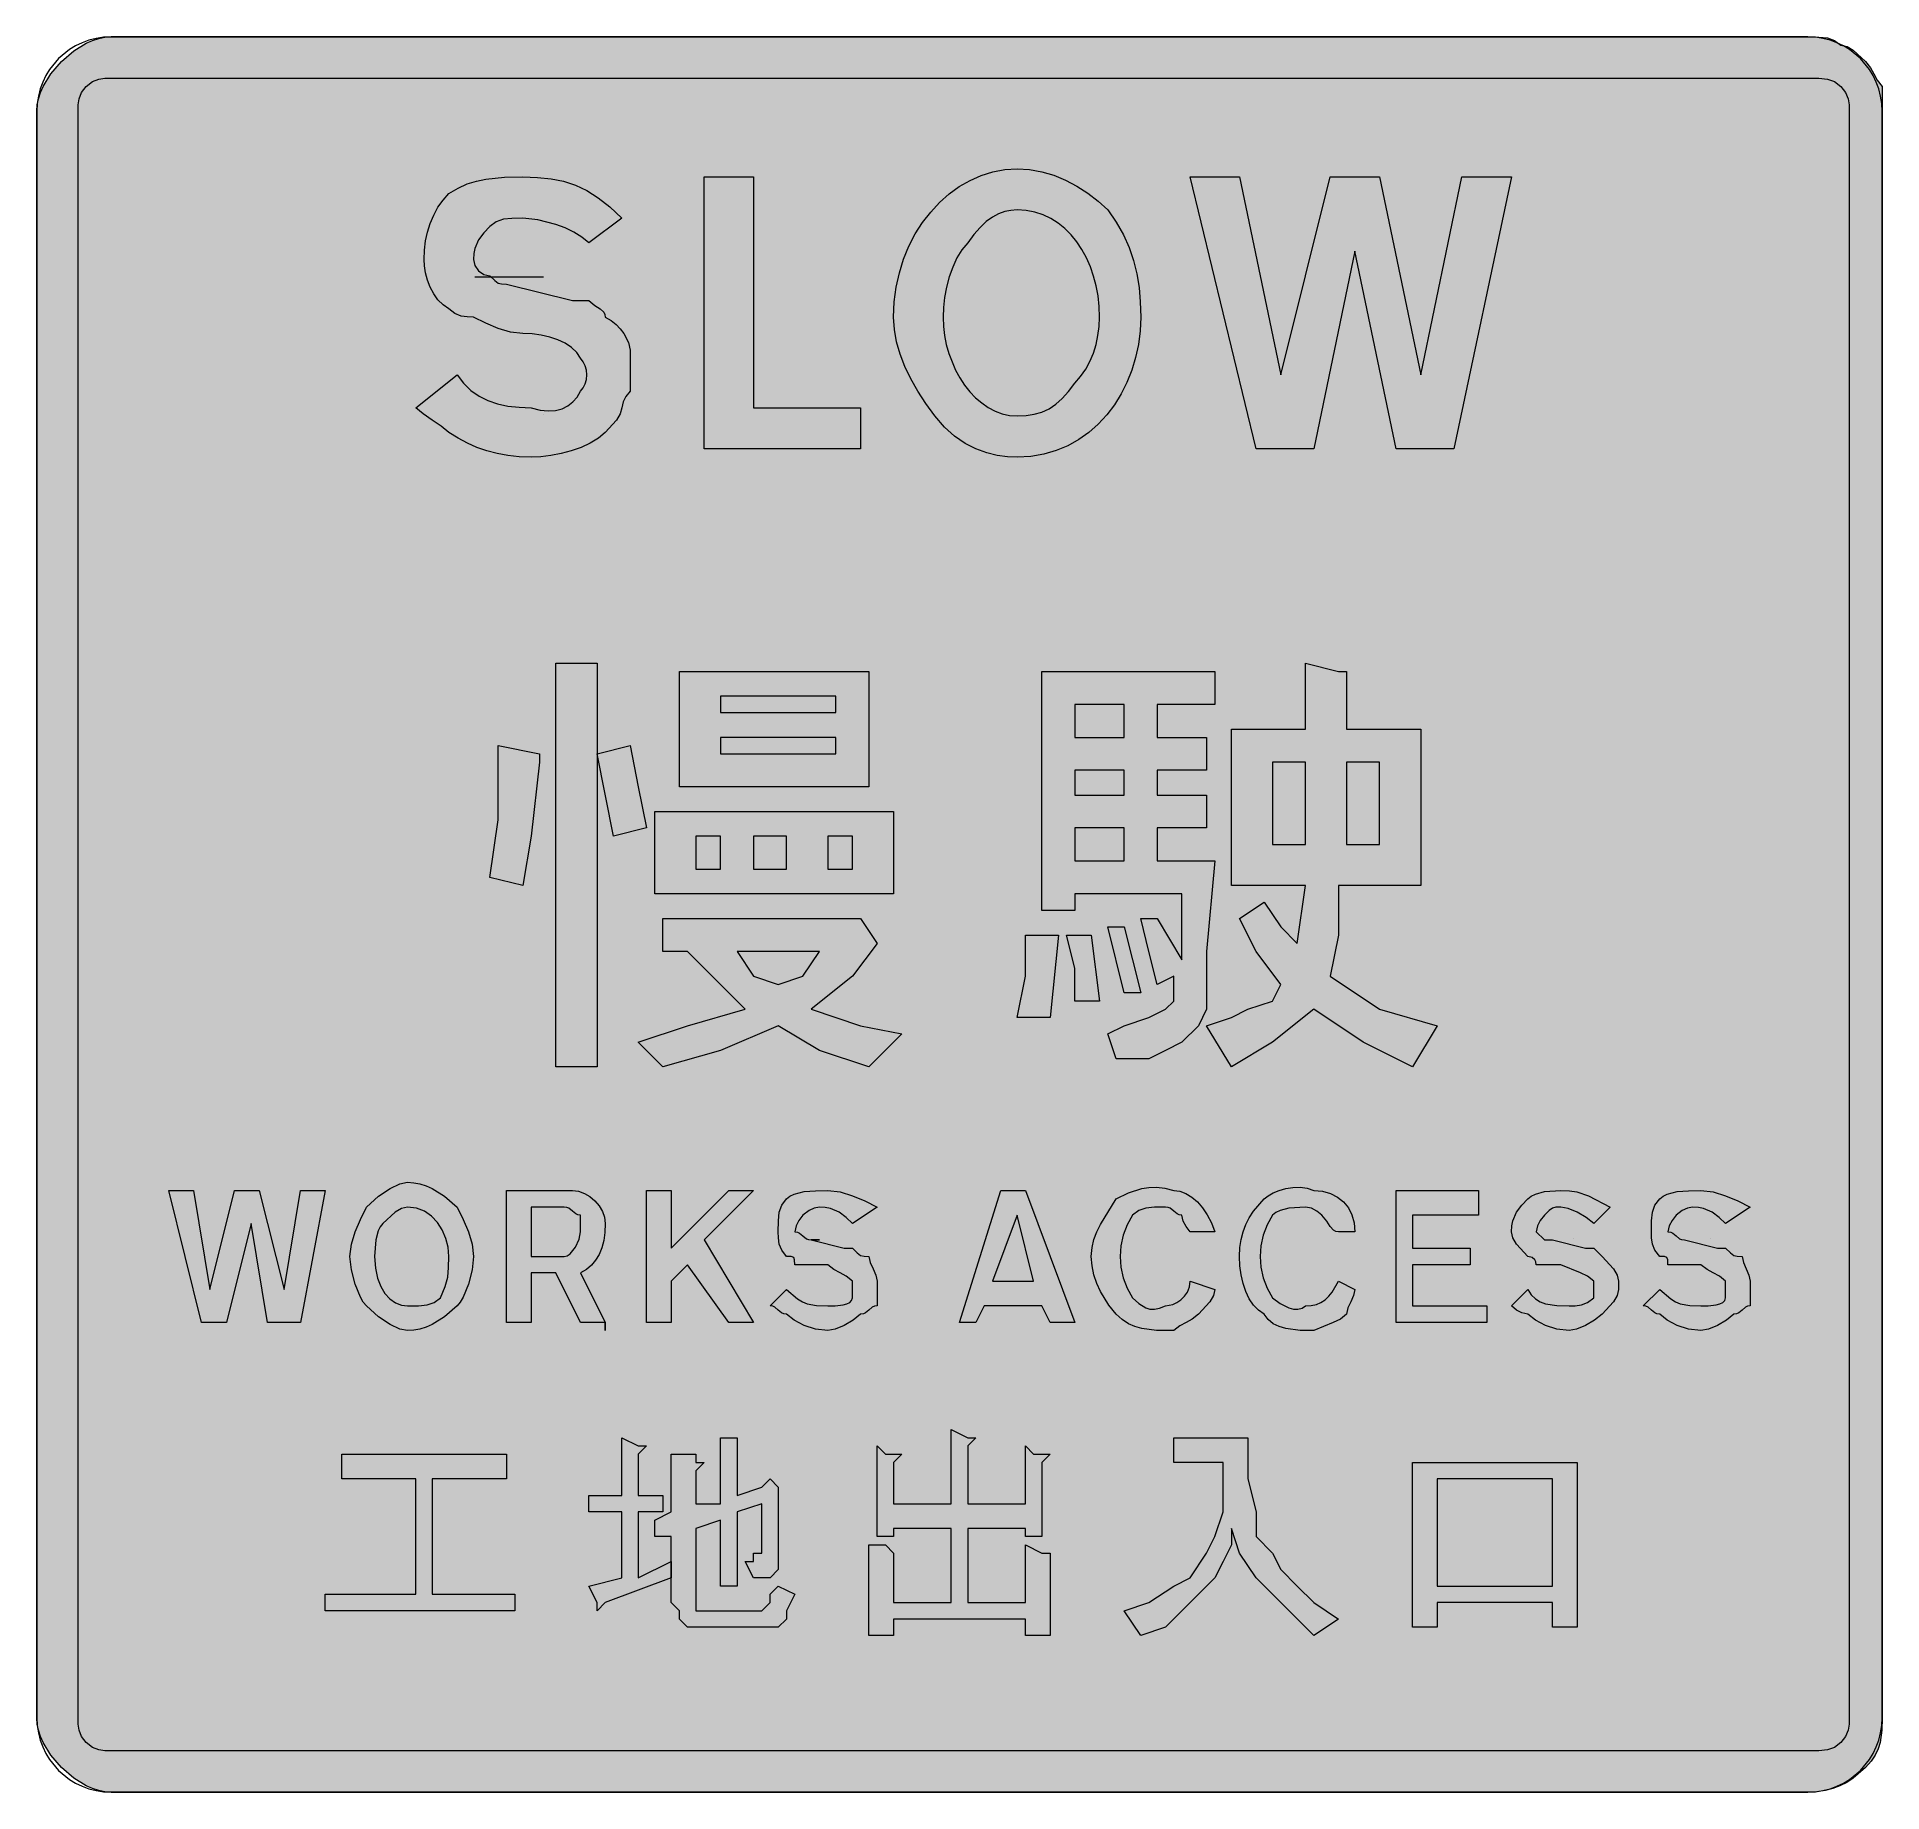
# Model space of a CAD drawing. Header units: metres. Extents: x 149 to 418, y 8 to 263.
import ezdxf

# ---------------------------------------------------------------- set-up
doc = ezdxf.new("R2010")
doc.units = ezdxf.units.M
for name, color, linetype, true_color in [('FILL_RED_FF0000', 7, 'Continuous', 0xff0000), ('FILL_WHITE_FFFFFF', 7, 'Continuous', 0xffffff), ('STROKE_RED_FF0000', 7, 'Continuous', 0xff0000), ('STROKE_WHITE_FFFFFF', 7, 'Continuous', 0xffffff)]:
    doc.layers.add(name, color=color, linetype=linetype, true_color=true_color)

msp = doc.modelspace()

# ---------------------------------------------------------------- hatches: boundary and pattern name
at = {"layer": 'FILL_RED_FF0000', "true_color": 0xff0000}
h = msp.add_hatch(color=7, dxfattribs=at)
h.dxf.hatch_style = 1
h.paths.add_polyline_path([(159.39, 13.7), (158.49, 13.83), (157.59, 14.19), (156.69, 14.88), (156, 15.78), (155.64, 16.68), (155.51, 17.58), (155.49, 18.48), (155.49, 252.48), (155.51, 253.38), (155.64, 254.28), (156, 255.18), (156.69, 256.08), (157.59, 256.77), (158.49, 257.13), (159.39, 257.26), (160.29, 257.28), (407.49, 257.28), (409.08, 257.26), (410.34, 257.13), (411.37, 256.77), (412.29, 256.08), (412.98, 255.18), (413.34, 254.28), (413.47, 253.38), (413.49, 252.48), (413.49, 18.48), (413.47, 17.58), (413.34, 16.68), (412.98, 15.78), (412.29, 14.88), (411.37, 14.19), (410.34, 13.83), (409.08, 13.7), (407.49, 13.68), (160.29, 13.68), (159.39, 13.7)])
at = {"layer": 'FILL_WHITE_FFFFFF', "true_color": 0xffffff}
h = msp.add_hatch(color=7, dxfattribs=at)
h.dxf.hatch_style = 1
h.paths.add_polyline_path([(159.39, 7.74), (158.49, 7.9), (157.59, 8.19), (156.69, 8.58), (154.89, 9.7), (153.09, 11.28), (151.51, 13.08), (150.39, 14.88), (150, 15.78), (149.71, 16.68), (149.55, 17.58), (149.49, 18.48), (149.49, 252.48), (149.55, 253.38), (149.71, 254.28), (150, 255.18), (150.39, 256.08), (151.51, 257.88), (153.09, 259.68), (154.89, 261.25), (156.69, 262.38), (157.59, 262.77), (158.49, 263.05), (159.39, 263.22), (160.29, 263.28), (407.49, 263.28), (409.08, 263.26), (410.34, 263.13), (411.37, 262.77), (412.29, 262.08), (413.19, 261.87), (414.09, 261.33), (415.89, 259.68), (416.6, 258.78), (417.09, 257.88), (417.58, 256.98), (418.29, 256.08), (418.29, 252.48), (418.29, 18.48), (418.25, 16.68), (417.99, 14.88), (417.7, 13.98), (417.28, 13.08), (416.68, 12.18), (415.89, 11.28), (414.07, 9.7), (413.13, 9.09), (412.14, 8.58), (411.1, 8.19), (409.98, 7.9), (408.79, 7.74), (407.49, 7.68), (160.29, 7.68), (159.39, 7.74)])
h = msp.add_hatch(color=7, dxfattribs=at)
h.dxf.hatch_style = 1
h.paths.add_polyline_path([(227.49, 224.88), (229.89, 224.88), (230.77, 224.17), (231.54, 223.68), (232.08, 223.19), (232.24, 222.88), (232.29, 222.48), (233.13, 221.98), (233.86, 221.39), (234.48, 220.75), (234.99, 220.08), (235.66, 218.77), (235.89, 217.68), (235.89, 215.28), (235.89, 214.08), (235.89, 212.88), (235.89, 211.68), (235.29, 210.93), (234.88, 210.16), (234.69, 209.28), (234.48, 208.38), (233.94, 207.48), (232.29, 205.68), (231.28, 204.84), (230.1, 204.1), (228.77, 203.49), (227.34, 202.98), (225.86, 202.59), (224.36, 202.3), (222.89, 202.14), (221.49, 202.08), (219.74, 202.14), (218.1, 202.3), (216.53, 202.59), (215.04, 202.98), (213.6, 203.49), (212.21, 204.1), (210.84, 204.84), (209.49, 205.68), (208.4, 206.58), (207.09, 207.48), (205.78, 208.38), (204.69, 209.28), (210.69, 214.08), (211.65, 212.84), (212.71, 211.81), (213.9, 210.98), (215.19, 210.33), (216.6, 209.85), (218.11, 209.52), (219.75, 209.34), (221.49, 209.28), (222.78, 208.94), (223.96, 208.81), (225.03, 208.88), (225.99, 209.13), (226.83, 209.55), (227.56, 210.12), (228.18, 210.84), (228.69, 211.68), (229.08, 212.18), (229.36, 212.77), (229.53, 213.41), (229.59, 214.08), (229.53, 214.75), (229.36, 215.39), (229.08, 215.98), (228.69, 216.48), (228.13, 217.32), (227.38, 218.05), (226.45, 218.67), (225.39, 219.18), (224.21, 219.57), (222.95, 219.85), (221.64, 220.02), (220.29, 220.08), (218.49, 220.29), (216.69, 220.83), (214.89, 221.6), (213.09, 222.48), (212.19, 222.5), (211.29, 222.63), (210.39, 222.99), (209.49, 223.68), (208.65, 224.24), (207.91, 224.97), (207.3, 225.85), (206.79, 226.83), (206.4, 227.86), (206.11, 228.91), (205.95, 229.93), (205.89, 230.88), (205.95, 232.23), (206.11, 233.56), (206.4, 234.87), (206.79, 236.13), (207.3, 237.34), (207.91, 238.47), (208.65, 239.53), (209.49, 240.48), (210.84, 241.27), (212.19, 241.87), (213.54, 242.29), (214.89, 242.58), (217.59, 242.84), (220.29, 242.88), (222.43, 242.82), (224.4, 242.62), (226.22, 242.25), (227.94, 241.68), (229.61, 240.89), (231.26, 239.84), (232.94, 238.52), (234.69, 236.88), (229.89, 233.28), (228.89, 234.12), (227.71, 234.85), (226.43, 235.47), (225.09, 235.98), (222.46, 236.65), (220.29, 236.88), (218.7, 236.86), (217.44, 236.73), (216.41, 236.37), (215.49, 235.68), (214.61, 234.76), (213.84, 233.73), (213.3, 232.47), (213.14, 231.73), (213.09, 230.88), (213.3, 230), (213.84, 229.23), (214.61, 228.69), (215.49, 228.48), (216.2, 227.79), (216.69, 227.43), (217.18, 227.3), (217.89, 227.28), (227.49, 224.88)])
h = msp.add_hatch(color=7, dxfattribs=at)
h.dxf.hatch_style = 1
h.paths.add_polyline_path([(246.69, 242.88), (253.89, 242.88), (253.89, 209.28), (269.49, 209.28), (269.49, 203.28), (246.69, 203.28), (246.69, 242.88)])
h = msp.add_hatch(color=7, dxfattribs=at)
h.dxf.hatch_style = 1
h.paths.add_polyline_path([(295.87, 243.65), (297.63, 243.13), (299.34, 242.43), (301, 241.56), (302.58, 240.54), (304.09, 239.37), (305.49, 238.08), (306.73, 236.28), (307.76, 234.46), (308.59, 232.62), (309.24, 230.73), (309.72, 228.79), (310.05, 226.77), (310.23, 224.68), (310.29, 222.48), (310.21, 220.47), (309.96, 218.5), (309.55, 216.59), (309, 214.74), (308.29, 212.96), (307.44, 211.28), (306.46, 209.7), (305.34, 208.23), (304.1, 206.89), (302.73, 205.69), (301.25, 204.64), (299.66, 203.75), (297.96, 203.04), (296.16, 202.51), (294.27, 202.19), (292.29, 202.08), (290.89, 202.14), (289.4, 202.34), (287.86, 202.71), (286.29, 203.28), (284.72, 204.07), (283.18, 205.12), (281.69, 206.44), (280.29, 208.08), (279, 209.88), (277.83, 211.68), (276.81, 213.48), (275.94, 215.28), (275.24, 217.08), (274.72, 218.88), (274.4, 220.68), (274.29, 222.48), (274.39, 224.7), (274.67, 226.85), (275.13, 228.93), (275.75, 230.92), (276.53, 232.81), (277.45, 234.59), (278.51, 236.25), (279.69, 237.78), (280.98, 239.17), (282.38, 240.41), (283.86, 241.49), (285.43, 242.39), (287.06, 243.11), (288.76, 243.64), (290.51, 243.97), (292.29, 244.08), (294.09, 243.97), (295.87, 243.65)])
h.paths.add_polyline_path([(290.49, 237.84), (289.59, 237.51), (288.69, 237.03), (287.79, 236.38), (286.89, 235.55), (285.99, 234.52), (285.09, 233.28), (284.25, 232.27), (283.52, 231.09), (282.9, 229.76), (282.39, 228.33), (282, 226.85), (281.71, 225.35), (281.55, 223.88), (281.49, 222.48), (281.55, 221.13), (281.71, 219.79), (281.97, 218.48), (282.33, 217.19), (283.33, 214.76), (283.94, 213.63), (284.64, 212.58), (285.41, 211.61), (286.24, 210.74), (287.13, 209.97), (288.07, 209.32), (289.07, 208.79), (290.1, 208.4), (291.18, 208.16), (292.29, 208.08), (293.59, 208.14), (294.78, 208.32), (295.9, 208.65), (296.94, 209.13), (297.93, 209.78), (298.87, 210.61), (299.79, 211.64), (300.69, 212.88), (301.53, 213.83), (302.27, 214.89), (302.88, 216.02), (303.39, 217.23), (303.78, 218.49), (304.06, 219.8), (304.23, 221.13), (304.29, 222.48), (304.23, 224.04), (304.07, 225.56), (303.8, 227.04), (303.43, 228.46), (302.96, 229.82), (302.39, 231.11), (301.73, 232.31), (300.99, 233.43), (300.16, 234.45), (299.25, 235.36), (298.26, 236.15), (297.2, 236.82), (296.07, 237.36), (294.87, 237.75), (293.61, 238), (292.29, 238.08), (291.39, 238.02), (290.49, 237.84)], flags=16)
h = msp.add_hatch(color=7, dxfattribs=at)
h.dxf.hatch_style = 1
h.paths.add_polyline_path([(317.49, 242.88), (324.69, 242.88), (330.69, 214.08), (337.89, 242.88), (345.09, 242.88), (351.09, 214.08), (357.09, 242.88), (364.29, 242.88), (355.89, 203.28), (347.49, 203.28), (341.49, 232.08), (335.49, 203.28), (334.29, 203.28), (327.09, 203.28), (317.49, 242.88)])
h = msp.add_hatch(color=7, dxfattribs=at)
h.dxf.hatch_style = 1
h.paths.add_polyline_path([(231.09, 172.08), (231.09, 170.88), (231.09, 169.68), (231.09, 113.28), (225.09, 113.28), (225.09, 172.08), (231.09, 172.08)])
h = msp.add_hatch(color=7, dxfattribs=at)
h.dxf.hatch_style = 1
h.paths.add_polyline_path([(340.29, 169.68), (340.29, 162.48), (351.09, 162.48), (351.09, 139.68), (339.09, 139.68), (339.09, 132.48), (337.89, 126.48), (345.09, 121.68), (353.49, 119.28), (349.89, 113.28), (342.69, 116.88), (335.49, 121.68), (329.49, 116.88), (323.49, 113.28), (319.89, 119.28), (323.49, 120.48), (325.89, 121.68), (329.49, 122.88), (330.69, 125.28), (327.09, 130.08), (324.69, 134.88), (328.29, 137.28), (330.69, 133.68), (333.09, 131.28), (334.29, 139.68), (323.49, 139.68), (323.49, 162.48), (334.29, 162.48), (334.29, 172.08), (339.09, 170.88), (340.29, 170.88), (340.29, 169.68)])
h.paths.add_polyline_path([(329.49, 157.68), (329.49, 145.68), (334.29, 145.68), (334.29, 157.68), (329.49, 157.68)], flags=16)
h.paths.add_polyline_path([(345.09, 157.68), (340.29, 157.68), (340.29, 145.68), (345.09, 145.68), (345.09, 157.68)], flags=16)
h = msp.add_hatch(color=7, dxfattribs=at)
h.dxf.hatch_style = 1
h.paths.add_polyline_path([(243.09, 154.08), (243.09, 170.88), (270.69, 170.88), (270.69, 154.08), (243.09, 154.08)])
h.paths.add_polyline_path([(249.09, 167.28), (249.09, 164.88), (265.89, 164.88), (265.89, 167.28), (249.09, 167.28)], flags=16)
h.paths.add_polyline_path([(265.89, 161.28), (249.09, 161.28), (249.09, 158.88), (265.89, 158.88), (265.89, 161.28)], flags=16)
h = msp.add_hatch(color=7, dxfattribs=at)
h.dxf.hatch_style = 1
h.paths.add_polyline_path([(312.69, 161.28), (319.89, 161.28), (319.89, 156.48), (312.69, 156.48), (312.69, 152.88), (319.89, 152.88), (319.89, 148.08), (312.69, 148.08), (312.69, 143.28), (321.09, 143.28), (319.89, 130.08), (319.89, 126.48), (319.89, 124.08), (319.89, 121.68), (318.69, 119.28), (316.29, 116.88), (313.89, 115.68), (311.49, 114.48), (309.09, 114.48), (306.69, 114.48), (305.49, 118.08), (307.89, 119.28), (311.49, 120.48), (313.89, 121.68), (315.09, 122.88), (315.09, 126.48), (312.69, 125.28), (311.49, 130.08), (310.29, 134.88), (312.69, 134.88), (316.29, 128.88), (316.29, 138.48), (300.69, 138.48), (300.69, 136.08), (295.89, 136.08), (295.89, 170.88), (321.09, 170.88), (321.09, 166.08), (312.69, 166.08), (312.69, 161.28)])
h.paths.add_polyline_path([(300.69, 161.28), (307.89, 161.28), (307.89, 166.08), (300.69, 166.08), (300.69, 161.28)], flags=16)
h.paths.add_polyline_path([(300.69, 156.48), (300.69, 152.88), (307.89, 152.88), (307.89, 156.48), (300.69, 156.48)], flags=16)
h.paths.add_polyline_path([(307.89, 148.08), (300.69, 148.08), (300.69, 143.28), (307.89, 143.28), (307.89, 148.08)], flags=16)
h = msp.add_hatch(color=7, dxfattribs=at)
h.dxf.hatch_style = 1
h.paths.add_polyline_path([(216.69, 149.28), (216.69, 160.08), (222.69, 158.88), (222.69, 157.68), (221.49, 146.88), (220.29, 139.68), (215.49, 140.88), (216.69, 149.28)])
h = msp.add_hatch(color=7, dxfattribs=at)
h.dxf.hatch_style = 1
h.paths.add_polyline_path([(237.09, 154.08), (238.29, 148.08), (233.49, 146.88), (231.09, 158.88), (235.89, 160.08), (237.09, 154.08)])
h = msp.add_hatch(color=7, dxfattribs=at)
h.dxf.hatch_style = 1
h.paths.add_polyline_path([(239.49, 150.48), (274.29, 150.48), (274.29, 138.48), (239.49, 138.48), (239.49, 150.48)])
h.paths.add_polyline_path([(253.89, 142.08), (258.69, 142.08), (258.69, 146.88), (253.89, 146.88), (253.89, 142.08)], flags=16)
h.paths.add_polyline_path([(245.49, 146.88), (245.49, 142.08), (249.09, 142.08), (249.09, 146.88), (245.49, 146.88)], flags=16)
h.paths.add_polyline_path([(268.29, 146.88), (264.69, 146.88), (264.69, 142.08), (268.29, 142.08), (268.29, 146.88)], flags=16)
h = msp.add_hatch(color=7, dxfattribs=at)
h.dxf.hatch_style = 1
h.paths.add_polyline_path([(269.49, 134.88), (271.89, 131.28), (268.29, 126.48), (262.29, 121.68), (269.49, 119.28), (275.49, 118.08), (270.69, 113.28), (263.49, 115.68), (257.49, 119.28), (249.09, 115.68), (240.69, 113.28), (237.09, 116.88), (244.29, 119.28), (252.69, 121.68), (249.09, 125.28), (244.29, 130.08), (240.69, 130.08), (240.69, 134.88), (268.29, 134.88), (269.49, 134.88)])
h.paths.add_polyline_path([(257.49, 125.28), (261.09, 126.48), (263.49, 130.08), (251.49, 130.08), (253.89, 126.48), (257.49, 125.28)], flags=16)
h = msp.add_hatch(color=7, dxfattribs=at)
h.dxf.hatch_style = 1
h.paths.add_polyline_path([(297.09, 120.48), (292.29, 120.48), (293.49, 126.48), (293.49, 132.48), (298.29, 132.48), (297.09, 120.48)])
h = msp.add_hatch(color=7, dxfattribs=at)
h.dxf.hatch_style = 1
h.paths.add_polyline_path([(304.29, 122.88), (300.69, 122.88), (300.69, 127.68), (299.49, 132.48), (303.09, 132.48), (304.29, 122.88)])
h = msp.add_hatch(color=7, dxfattribs=at)
h.dxf.hatch_style = 1
h.paths.add_polyline_path([(310.29, 124.08), (307.89, 124.08), (305.49, 133.68), (307.89, 133.68), (310.29, 124.08)])
h = msp.add_hatch(color=7, dxfattribs=at)
h.dxf.hatch_style = 1
h.paths.add_polyline_path([(177.09, 76.08), (173.49, 76.08), (168.69, 95.28), (172.29, 95.28), (174.69, 80.88), (178.29, 95.28), (181.89, 95.28), (185.49, 80.88), (187.89, 95.28), (191.49, 95.28), (187.89, 76.08), (183.09, 76.08), (180.69, 90.48), (177.09, 76.08)])
h = msp.add_hatch(color=7, dxfattribs=at)
h.dxf.hatch_style = 1
h.paths.add_polyline_path([(205.29, 96.25), (206.19, 95.97), (207.09, 95.58), (208.89, 94.45), (210.69, 92.88), (211.57, 91.08), (212.34, 89.28), (212.88, 87.48), (213.09, 85.68), (212.88, 83.71), (212.34, 81.63), (211.57, 79.77), (211.14, 79.04), (210.69, 78.48), (208.89, 76.9), (207.09, 75.78), (206.19, 75.39), (205.29, 75.1), (204.39, 74.94), (203.49, 74.88), (202.38, 75.1), (200.94, 75.78), (199.27, 76.9), (197.49, 78.48), (197.04, 79.04), (196.61, 79.77), (195.84, 81.63), (195.3, 83.71), (195.09, 85.68), (195.3, 87.48), (195.84, 89.28), (196.61, 91.08), (197.49, 92.88), (199.27, 94.45), (200.94, 95.58), (202.38, 96.25), (203.49, 96.48), (204.39, 96.42), (205.29, 96.25)])
h.paths.add_polyline_path([(201.69, 92.13), (199.89, 90.48), (199.49, 89.98), (199.2, 89.39), (198.84, 88.08), (198.69, 85.68), (198.8, 83.99), (199.1, 82.53), (199.58, 81.29), (200.19, 80.28), (200.92, 79.49), (201.73, 78.93), (202.59, 78.59), (203.49, 78.48), (205.08, 78.5), (206.34, 78.63), (207.37, 78.99), (208.29, 79.68), (208.98, 81.29), (209.34, 82.68), (209.47, 84.07), (209.49, 85.68), (209.38, 87.02), (209.06, 88.32), (208.54, 89.54), (207.84, 90.63), (206.97, 91.55), (205.95, 92.26), (204.78, 92.72), (203.49, 92.88), (202.59, 92.67), (201.69, 92.13)], flags=16)
h = msp.add_hatch(color=7, dxfattribs=at)
h.dxf.hatch_style = 1
h.paths.add_polyline_path([(225.09, 83.28), (221.49, 83.28), (221.49, 76.08), (217.89, 76.08), (217.89, 95.28), (227.49, 95.28), (228.39, 95.17), (229.25, 94.87), (230.06, 94.39), (230.79, 93.78), (231.4, 93.05), (231.88, 92.24), (232.18, 91.38), (232.29, 90.48), (232.23, 89.19), (232.06, 88), (231.78, 86.94), (231.39, 85.98), (230.88, 85.14), (230.26, 84.4), (229.53, 83.79), (228.69, 83.28), (232.29, 76.08), (228.69, 76.08), (225.09, 83.28)])
h.paths.add_polyline_path([(226.74, 85.79), (227.17, 86.07), (227.94, 87.03), (228.48, 88.21), (228.69, 89.28), (228.69, 91.68), (228.29, 91.73), (227.98, 91.87), (227.49, 92.28), (227, 92.69), (226.69, 92.83), (226.29, 92.88), (221.49, 92.88), (221.49, 85.68), (226.29, 85.68), (226.74, 85.79)], flags=16)
h = msp.add_hatch(color=7, dxfattribs=at)
h.dxf.hatch_style = 1
h.paths.add_polyline_path([(253.89, 76.08), (250.29, 76.08), (244.29, 84.48), (241.89, 82.08), (241.89, 76.08), (238.29, 76.08), (238.29, 95.28), (241.89, 95.28), (241.89, 86.88), (250.29, 95.28), (253.89, 95.28), (246.69, 88.08), (253.89, 76.08)])
h = msp.add_hatch(color=7, dxfattribs=at)
h.dxf.hatch_style = 1
h.paths.add_polyline_path([(267.09, 86.88), (268.29, 86.88), (269, 86.19), (269.49, 85.83), (269.98, 85.7), (270.69, 85.68), (270.88, 84.78), (271.29, 83.88), (271.7, 82.98), (271.89, 82.08), (271.89, 80.88), (271.89, 79.68), (271.89, 78.48), (271.49, 78.43), (271.18, 78.29), (270.69, 77.88), (270.2, 77.47), (269.89, 77.33), (269.49, 77.28), (268.4, 76.4), (267.09, 75.63), (265.78, 75.09), (264.69, 74.88), (262.91, 75.09), (261.24, 75.63), (259.8, 76.4), (258.69, 77.28), (258.29, 77.33), (257.98, 77.47), (257.49, 77.88), (257, 78.29), (256.69, 78.43), (256.29, 78.48), (258.69, 80.88), (260.3, 79.49), (261.01, 79.07), (261.69, 78.78), (263.08, 78.52), (264.69, 78.48), (265.76, 78.5), (266.94, 78.63), (267.47, 78.77), (267.9, 78.99), (268.18, 79.28), (268.29, 79.68), (268.29, 82.08), (267.39, 82.79), (266.49, 83.28), (265.59, 83.77), (264.69, 84.48), (259.89, 84.48), (259.87, 85.17), (259.74, 85.53), (259.38, 85.66), (258.69, 85.68), (258, 86.58), (257.64, 87.48), (257.51, 88.38), (257.49, 89.28), (257.51, 90.87), (257.64, 92.13), (258, 93.16), (258.69, 94.08), (259.19, 94.48), (259.8, 94.77), (261.24, 95.13), (262.91, 95.26), (264.69, 95.28), (266.49, 95.07), (268.29, 94.53), (270.09, 93.76), (271.89, 92.88), (268.29, 90.48), (267.37, 91.36), (266.34, 92.13), (265.08, 92.67), (264.34, 92.83), (263.49, 92.88), (262.74, 92.73), (261.97, 92.37), (261.09, 91.68), (260.49, 90.93), (260.08, 90.16), (259.89, 89.28), (260.29, 89.23), (260.6, 89.09), (261.09, 88.68), (261.58, 88.27), (261.89, 88.13), (262.29, 88.08), (267.09, 86.88)])
h = msp.add_hatch(color=7, dxfattribs=at)
h.dxf.hatch_style = 1
h.paths.add_polyline_path([(300.69, 76.08), (297.09, 76.08), (295.89, 78.48), (287.49, 78.48), (286.29, 76.08), (283.89, 76.08), (289.89, 95.28), (293.49, 95.28), (300.69, 76.08)])
h.paths.add_polyline_path([(292.29, 91.68), (288.69, 82.08), (294.69, 82.08), (292.29, 91.68)], flags=16)
h = msp.add_hatch(color=7, dxfattribs=at)
h.dxf.hatch_style = 1
h.paths.add_polyline_path([(321.09, 80.88), (320.88, 79.98), (320.34, 79.08), (318.69, 77.28), (317.79, 76.57), (316.89, 76.08), (315.99, 75.59), (315.09, 74.88), (312.6, 74.92), (310.44, 75.18), (309.45, 75.47), (308.51, 75.89), (307.59, 76.49), (306.69, 77.28), (305.62, 78.59), (304.44, 80.58), (303.91, 81.76), (303.48, 83.02), (303.2, 84.33), (303.09, 85.68), (303.2, 86.98), (303.48, 88.17), (303.91, 89.29), (304.44, 90.33), (306.69, 94.08), (308.51, 94.94), (310.44, 95.58), (311.48, 95.74), (312.6, 95.77), (313.79, 95.62), (315.09, 95.28), (315.99, 95.17), (316.87, 94.85), (317.73, 94.33), (318.54, 93.63), (319.3, 92.76), (319.98, 91.74), (320.59, 90.57), (321.09, 89.28), (317.49, 89.28), (316.89, 90.03), (316.48, 90.8), (316.29, 91.68), (315.89, 91.73), (315.58, 91.87), (315.09, 92.28), (314.6, 92.69), (314.29, 92.83), (313.89, 92.88), (312.3, 92.86), (311.04, 92.73), (310.01, 92.37), (309.09, 91.68), (308.3, 90.28), (307.74, 88.79), (307.4, 87.25), (307.29, 85.68), (307.4, 84.11), (307.74, 82.57), (308.3, 81.08), (309.09, 79.68), (310.01, 78.82), (311.04, 78.18), (311.63, 78.02), (312.3, 77.99), (313.04, 78.14), (313.89, 78.48), (314.96, 78.7), (315.56, 78.99), (316.14, 79.38), (316.67, 79.89), (317.1, 80.5), (317.38, 81.24), (317.49, 82.08), (321.09, 80.88)])
h = msp.add_hatch(color=7, dxfattribs=at)
h.dxf.hatch_style = 1
h.paths.add_polyline_path([(339.09, 89.28), (338.69, 89.33), (338.38, 89.49), (337.89, 90.03), (337.4, 90.8), (336.69, 91.68), (335.94, 92.28), (335.17, 92.69), (334.29, 92.88), (331.89, 92.73), (330.58, 92.37), (329.99, 92.08), (329.49, 91.68), (328.7, 90.28), (328.14, 88.79), (327.8, 87.25), (327.69, 85.68), (327.8, 84.11), (328.14, 82.57), (328.7, 81.08), (329.49, 79.68), (330.58, 78.82), (331.89, 78.18), (332.56, 78.02), (333.2, 77.99), (333.79, 78.14), (334.29, 78.48), (335.14, 78.54), (335.88, 78.7), (336.55, 78.99), (337.14, 79.38), (337.68, 79.89), (338.17, 80.5), (339.09, 82.08), (341.49, 80.88), (341.3, 79.98), (340.89, 79.08), (340.48, 78.18), (340.29, 77.28), (339.37, 76.57), (338.34, 76.08), (335.49, 74.88), (333.52, 74.92), (331.44, 75.18), (330.46, 75.47), (329.58, 75.89), (328.85, 76.49), (328.29, 77.28), (327.45, 77.84), (326.71, 78.59), (326.1, 79.52), (325.59, 80.58), (325.2, 81.76), (324.91, 83.02), (324.75, 84.33), (324.69, 85.68), (324.75, 86.98), (324.91, 88.17), (325.2, 89.29), (325.59, 90.33), (326.1, 91.32), (326.71, 92.26), (328.29, 94.08), (328.85, 94.53), (329.58, 94.94), (330.46, 95.3), (331.44, 95.58), (332.47, 95.74), (333.52, 95.77), (334.54, 95.62), (335.49, 95.28), (336.78, 95.17), (337.95, 94.85), (338.97, 94.33), (339.84, 93.63), (340.54, 92.76), (341.06, 91.74), (341.38, 90.57), (341.49, 89.28), (339.09, 89.28)])
h = msp.add_hatch(color=7, dxfattribs=at)
h.dxf.hatch_style = 1
h.paths.add_polyline_path([(347.49, 95.28), (359.49, 95.28), (359.49, 91.68), (349.89, 91.68), (349.89, 86.88), (358.29, 86.88), (358.29, 84.48), (349.89, 84.48), (349.89, 78.48), (360.69, 78.48), (360.69, 76.08), (347.49, 76.08), (347.49, 95.28)])
h = msp.add_hatch(color=7, dxfattribs=at)
h.dxf.hatch_style = 1
h.paths.add_polyline_path([(375.09, 86.88), (376.29, 86.88), (377.49, 85.68), (379.14, 83.88), (379.68, 82.98), (379.89, 82.08), (379.89, 80.88), (379.68, 79.98), (379.14, 79.08), (377.49, 77.28), (376.4, 76.4), (375.09, 75.63), (373.78, 75.09), (372.69, 74.88), (370.91, 75.09), (369.24, 75.63), (367.8, 76.4), (366.69, 77.28), (365.81, 77.47), (365.04, 77.88), (364.29, 78.48), (366.69, 80.88), (367.19, 80.09), (367.8, 79.49), (368.48, 79.07), (369.24, 78.78), (370.91, 78.52), (372.69, 78.48), (373.59, 78.5), (374.49, 78.63), (375.39, 78.99), (376.29, 79.68), (376.29, 82.08), (375.37, 82.79), (374.34, 83.28), (371.49, 84.48), (367.89, 84.48), (367.84, 84.88), (367.7, 85.17), (367.29, 85.53), (366.69, 85.68), (365.04, 87.48), (364.5, 88.38), (364.29, 89.28), (364.34, 90.13), (364.5, 90.87), (365.04, 92.13), (365.81, 93.16), (366.69, 94.08), (367.19, 94.48), (367.78, 94.77), (369.09, 95.13), (371.49, 95.28), (372.73, 95.23), (373.8, 95.07), (375.54, 94.53), (378.69, 92.88), (376.29, 90.48), (375.2, 91.36), (373.89, 92.13), (372.58, 92.67), (371.49, 92.88), (370.78, 92.86), (370.29, 92.73), (369.8, 92.37), (369.09, 91.68), (368.49, 90.93), (368.08, 90.16), (367.89, 89.28), (369.09, 88.08), (370.29, 88.08), (375.09, 86.88)])
h = msp.add_hatch(color=7, dxfattribs=at)
h.dxf.hatch_style = 1
h.paths.add_polyline_path([(394.29, 86.88), (395.49, 86.88), (396.2, 86.19), (396.69, 85.83), (397.18, 85.7), (397.89, 85.68), (398.08, 84.78), (398.49, 83.88), (398.9, 82.98), (399.09, 82.08), (399.09, 80.88), (399.09, 79.68), (399.09, 78.48), (398.69, 78.43), (398.38, 78.29), (397.89, 77.88), (397.4, 77.47), (397.09, 77.33), (396.69, 77.28), (395.6, 76.4), (394.29, 75.63), (392.98, 75.09), (391.89, 74.88), (390.11, 75.09), (388.44, 75.63), (387, 76.4), (385.89, 77.28), (385.49, 77.33), (385.18, 77.47), (384.69, 77.88), (384.2, 78.29), (383.89, 78.43), (383.49, 78.48), (385.89, 80.88), (387.5, 79.49), (388.21, 79.07), (388.89, 78.78), (390.28, 78.52), (391.89, 78.48), (392.96, 78.5), (394.14, 78.63), (394.67, 78.77), (395.1, 78.99), (395.38, 79.28), (395.49, 79.68), (395.49, 82.08), (394.59, 82.79), (393.69, 83.28), (392.79, 83.77), (391.89, 84.48), (387.09, 84.48), (387.07, 85.17), (386.94, 85.53), (386.58, 85.66), (385.89, 85.68), (385.2, 86.58), (384.84, 87.48), (384.71, 88.38), (384.69, 89.28), (384.71, 90.87), (384.84, 92.13), (385.2, 93.16), (385.89, 94.08), (386.39, 94.48), (387, 94.77), (388.44, 95.13), (390.11, 95.26), (391.89, 95.28), (393.69, 95.07), (395.49, 94.53), (397.29, 93.76), (399.09, 92.88), (395.49, 90.48), (394.57, 91.36), (393.54, 92.13), (392.28, 92.67), (391.54, 92.83), (390.69, 92.88), (389.94, 92.73), (389.17, 92.37), (388.29, 91.68), (387.69, 90.93), (387.28, 90.16), (387.09, 89.28), (387.49, 89.23), (387.8, 89.09), (388.29, 88.68), (388.78, 88.27), (389.09, 88.13), (389.49, 88.08), (394.29, 86.88)])
h = msp.add_hatch(color=7, dxfattribs=at)
h.dxf.hatch_style = 1
h.paths.add_polyline_path([(229.89, 50.88), (234.69, 50.88), (234.69, 59.28), (237.09, 58.08), (238.29, 58.08), (237.09, 56.88), (237.09, 50.88), (240.69, 50.88), (240.69, 48.48), (237.09, 48.48), (237.09, 38.88), (241.89, 41.28), (241.89, 38.88), (232.29, 35.28), (231.09, 34.08), (231.09, 35.28), (229.89, 37.68), (234.69, 38.88), (234.69, 48.48), (229.89, 48.48), (229.89, 50.88)])
h = msp.add_hatch(color=7, dxfattribs=at)
h.dxf.hatch_style = 1
h.paths.add_polyline_path([(251.49, 50.88), (255.09, 52.08), (256.29, 53.28), (257.49, 52.08), (257.49, 42.48), (257.49, 41.28), (257.49, 40.08), (256.29, 38.88), (255.09, 38.88), (253.89, 38.88), (252.69, 41.28), (253.89, 41.28), (253.89, 42.48), (255.09, 42.48), (255.09, 43.68), (255.09, 44.88), (255.09, 49.68), (251.49, 48.48), (251.49, 37.68), (249.09, 37.68), (249.09, 47.28), (245.49, 46.08), (245.49, 35.28), (245.49, 34.08), (246.69, 34.08), (247.89, 34.08), (253.89, 34.08), (255.09, 34.08), (256.29, 35.28), (256.29, 36.48), (257.49, 37.68), (259.89, 36.48), (258.69, 34.08), (258.69, 32.88), (257.49, 31.68), (255.09, 31.68), (246.69, 31.68), (244.29, 31.68), (243.09, 32.88), (243.09, 34.08), (241.89, 35.28), (241.89, 44.88), (239.49, 44.88), (239.49, 47.28), (241.89, 48.48), (241.89, 56.88), (245.49, 56.88), (245.49, 55.68), (246.69, 55.68), (245.49, 54.48), (245.49, 49.68), (249.09, 49.68), (249.09, 59.28), (251.49, 59.28), (251.49, 58.08), (251.49, 50.88)])
h = msp.add_hatch(color=7, dxfattribs=at)
h.dxf.hatch_style = 1
h.paths.add_polyline_path([(274.29, 56.88), (275.49, 56.88), (274.29, 55.68), (274.29, 49.68), (282.69, 49.68), (282.69, 60.48), (285.09, 59.28), (286.29, 59.28), (285.09, 58.08), (285.09, 49.68), (293.49, 49.68), (293.49, 58.08), (294.69, 56.88), (295.89, 56.88), (297.09, 56.88), (295.89, 55.68), (295.89, 44.88), (293.49, 44.88), (293.49, 46.08), (285.09, 46.08), (285.09, 35.28), (293.49, 35.28), (293.49, 43.68), (295.89, 42.48), (297.09, 42.48), (297.09, 41.28), (297.09, 30.48), (293.49, 30.48), (293.49, 32.88), (274.29, 32.88), (274.29, 30.48), (270.69, 30.48), (270.69, 43.68), (273.09, 43.68), (274.29, 42.48), (274.29, 41.28), (274.29, 35.28), (282.69, 35.28), (282.69, 46.08), (274.29, 46.08), (274.29, 44.88), (271.89, 44.88), (271.89, 58.08), (273.09, 56.88), (274.29, 56.88)])
h = msp.add_hatch(color=7, dxfattribs=at)
h.dxf.hatch_style = 1
h.paths.add_polyline_path([(325.89, 59.28), (325.89, 53.28), (327.09, 48.48), (327.09, 44.88), (329.49, 42.48), (330.69, 40.08), (333.09, 37.68), (335.49, 35.28), (339.09, 32.88), (335.49, 30.48), (330.69, 35.28), (327.09, 38.88), (324.69, 42.48), (323.49, 46.08), (323.49, 43.68), (322.29, 41.28), (321.09, 38.88), (319.89, 37.68), (317.49, 35.28), (316.29, 34.08), (313.89, 31.68), (310.29, 30.48), (307.89, 34.08), (311.49, 35.28), (315.09, 37.68), (317.49, 38.88), (319.89, 42.48), (321.09, 44.88), (322.29, 48.48), (322.29, 52.08), (322.29, 55.68), (315.09, 55.68), (315.09, 59.28), (325.89, 59.28)])
h = msp.add_hatch(color=7, dxfattribs=at)
h.dxf.hatch_style = 1
h.paths.add_polyline_path([(217.89, 56.88), (217.89, 53.28), (207.09, 53.28), (207.09, 36.48), (219.09, 36.48), (219.09, 34.08), (191.49, 34.08), (191.49, 36.48), (204.69, 36.48), (204.69, 53.28), (193.89, 53.28), (193.89, 56.88), (217.89, 56.88)])
h = msp.add_hatch(color=7, dxfattribs=at)
h.dxf.hatch_style = 1
h.paths.add_polyline_path([(373.89, 55.68), (373.89, 31.68), (370.29, 31.68), (370.29, 35.28), (353.49, 35.28), (353.49, 31.68), (349.89, 31.68), (349.89, 55.68), (373.89, 55.68)])
h.paths.add_polyline_path([(370.29, 53.28), (353.49, 53.28), (353.49, 37.68), (370.29, 37.68), (370.29, 53.28)], flags=16)

# ---------------------------------------------------------------- linework, layer by layer
at = {"layer": 'FILL_RED_FF0000', "lineweight": 0, "true_color": 0xff0000}
msp.add_lwpolyline([(159.39, 13.7), (158.49, 13.83), (157.59, 14.19), (156.69, 14.88), (156, 15.78), (155.64, 16.68), (155.51, 17.58), (155.49, 18.48), (155.49, 252.48), (155.51, 253.38), (155.64, 254.28), (156, 255.18), (156.69, 256.08), (157.59, 256.77), (158.49, 257.13), (159.39, 257.26), (160.29, 257.28), (407.49, 257.28), (409.08, 257.26), (410.34, 257.13), (411.37, 256.77), (412.29, 256.08), (412.98, 255.18), (413.34, 254.28), (413.47, 253.38), (413.49, 252.48), (413.49, 18.48), (413.47, 17.58), (413.34, 16.68), (412.98, 15.78), (412.29, 14.88), (411.37, 14.19), (410.34, 13.83), (409.08, 13.7), (407.49, 13.68), (160.29, 13.68)], close=True, dxfattribs=at)
at = {"layer": 'FILL_WHITE_FFFFFF', "lineweight": 0, "true_color": 0xffffff}
for points in [[(159.39, 7.74), (158.49, 7.9), (157.59, 8.19), (156.69, 8.58), (154.89, 9.7), (153.09, 11.28), (151.51, 13.08), (150.39, 14.88), (150, 15.78), (149.71, 16.68), (149.55, 17.58), (149.49, 18.48), (149.49, 252.48), (149.55, 253.38), (149.71, 254.28), (150, 255.18), (150.39, 256.08), (151.51, 257.88), (153.09, 259.68), (154.89, 261.25), (156.69, 262.38), (157.59, 262.77), (158.49, 263.05), (159.39, 263.22), (160.29, 263.28), (407.49, 263.28), (409.08, 263.26), (410.34, 263.13), (411.37, 262.77), (412.29, 262.08), (413.19, 261.87), (414.09, 261.33), (415.89, 259.68), (416.6, 258.78), (417.09, 257.88), (417.58, 256.98), (418.29, 256.08), (418.29, 252.48), (418.29, 18.48), (418.25, 16.68), (417.99, 14.88), (417.7, 13.98), (417.28, 13.08), (416.68, 12.18), (415.89, 11.28), (414.07, 9.7), (413.13, 9.09), (412.14, 8.58), (411.1, 8.19), (409.98, 7.9), (408.79, 7.74), (407.49, 7.68), (160.29, 7.68)], [(227.49, 224.88), (229.89, 224.88), (230.77, 224.17), (231.54, 223.68), (232.08, 223.19), (232.24, 222.88), (232.29, 222.48), (233.13, 221.98), (233.86, 221.39), (234.48, 220.75), (234.99, 220.08), (235.66, 218.77), (235.89, 217.68), (235.89, 215.28), (235.89, 214.08), (235.89, 212.88), (235.89, 211.68), (235.29, 210.93), (234.88, 210.16), (234.69, 209.28), (234.48, 208.38), (233.94, 207.48), (232.29, 205.68), (231.28, 204.84), (230.1, 204.1), (228.77, 203.49), (227.34, 202.98), (225.86, 202.59), (224.36, 202.3), (222.89, 202.14), (221.49, 202.08), (219.74, 202.14), (218.1, 202.3), (216.53, 202.59), (215.04, 202.98), (213.6, 203.49), (212.21, 204.1), (210.84, 204.84), (209.49, 205.68), (208.4, 206.58), (207.09, 207.48), (205.78, 208.38), (204.69, 209.28), (210.69, 214.08), (211.65, 212.84), (212.71, 211.81), (213.9, 210.98), (215.19, 210.33), (216.6, 209.85), (218.11, 209.52), (219.75, 209.34), (221.49, 209.28), (222.78, 208.94), (223.96, 208.81), (225.03, 208.88), (225.99, 209.13), (226.83, 209.55), (227.56, 210.12), (228.18, 210.84), (228.69, 211.68), (229.08, 212.18), (229.36, 212.77), (229.53, 213.41), (229.59, 214.08), (229.53, 214.75), (229.36, 215.39), (229.08, 215.98), (228.69, 216.48), (228.13, 217.32), (227.38, 218.05), (226.45, 218.67), (225.39, 219.18), (224.21, 219.57), (222.95, 219.85), (221.64, 220.02), (220.29, 220.08), (218.49, 220.29), (216.69, 220.83), (214.89, 221.6), (213.09, 222.48), (212.19, 222.5), (211.29, 222.63), (210.39, 222.99), (209.49, 223.68), (208.65, 224.24), (207.91, 224.97), (207.3, 225.85), (206.79, 226.83), (206.4, 227.86), (206.11, 228.91), (205.95, 229.93), (205.89, 230.88), (205.95, 232.23), (206.11, 233.56), (206.4, 234.87), (206.79, 236.13), (207.3, 237.34), (207.91, 238.47), (208.65, 239.53), (209.49, 240.48), (210.84, 241.27), (212.19, 241.87), (213.54, 242.29), (214.89, 242.58), (217.59, 242.84), (220.29, 242.88), (222.43, 242.82), (224.4, 242.62), (226.22, 242.25), (227.94, 241.68), (229.61, 240.89), (231.26, 239.84), (232.94, 238.52), (234.69, 236.88), (229.89, 233.28), (228.89, 234.12), (227.71, 234.85), (226.43, 235.47), (225.09, 235.98), (222.46, 236.65), (220.29, 236.88), (218.7, 236.86), (217.44, 236.73), (216.41, 236.37), (215.49, 235.68), (214.61, 234.76), (213.84, 233.73), (213.3, 232.47), (213.14, 231.73), (213.09, 230.88), (213.3, 230), (213.84, 229.23), (214.61, 228.69), (215.49, 228.48), (216.2, 227.79), (216.69, 227.43), (217.18, 227.3), (217.89, 227.28)], [(246.69, 242.88), (253.89, 242.88), (253.89, 209.28), (269.49, 209.28), (269.49, 203.28), (246.69, 203.28)], [(295.87, 243.65), (297.63, 243.13), (299.34, 242.43), (301, 241.56), (302.58, 240.54), (304.09, 239.37), (305.49, 238.08), (306.73, 236.28), (307.76, 234.46), (308.59, 232.62), (309.24, 230.73), (309.72, 228.79), (310.05, 226.77), (310.23, 224.68), (310.29, 222.48), (310.21, 220.47), (309.96, 218.5), (309.55, 216.59), (309, 214.74), (308.29, 212.96), (307.44, 211.28), (306.46, 209.7), (305.34, 208.23), (304.1, 206.89), (302.73, 205.69), (301.25, 204.64), (299.66, 203.75), (297.96, 203.04), (296.16, 202.51), (294.27, 202.19), (292.29, 202.08), (290.89, 202.14), (289.4, 202.34), (287.86, 202.71), (286.29, 203.28), (284.72, 204.07), (283.18, 205.12), (281.69, 206.44), (280.29, 208.08), (279, 209.88), (277.83, 211.68), (276.81, 213.48), (275.94, 215.28), (275.24, 217.08), (274.72, 218.88), (274.4, 220.68), (274.29, 222.48), (274.39, 224.7), (274.67, 226.85), (275.13, 228.93), (275.75, 230.92), (276.53, 232.81), (277.45, 234.59), (278.51, 236.25), (279.69, 237.78), (280.98, 239.17), (282.38, 240.41), (283.86, 241.49), (285.43, 242.39), (287.06, 243.11), (288.76, 243.64), (290.51, 243.97), (292.29, 244.08), (294.09, 243.97)], [(317.49, 242.88), (324.69, 242.88), (330.69, 214.08), (337.89, 242.88), (345.09, 242.88), (351.09, 214.08), (357.09, 242.88), (364.29, 242.88), (355.89, 203.28), (347.49, 203.28), (341.49, 232.08), (335.49, 203.28), (334.29, 203.28), (327.09, 203.28)], [(290.49, 237.84), (289.59, 237.51), (288.69, 237.03), (287.79, 236.38), (286.89, 235.55), (285.99, 234.52), (285.09, 233.28), (284.25, 232.27), (283.52, 231.09), (282.9, 229.76), (282.39, 228.33), (282, 226.85), (281.71, 225.35), (281.55, 223.88), (281.49, 222.48), (281.55, 221.13), (281.71, 219.79), (281.97, 218.48), (282.33, 217.19), (283.33, 214.76), (283.94, 213.63), (284.64, 212.58), (285.41, 211.61), (286.24, 210.74), (287.13, 209.97), (288.07, 209.32), (289.07, 208.79), (290.1, 208.4), (291.18, 208.16), (292.29, 208.08), (293.59, 208.14), (294.78, 208.32), (295.9, 208.65), (296.94, 209.13), (297.93, 209.78), (298.87, 210.61), (299.79, 211.64), (300.69, 212.88), (301.53, 213.83), (302.27, 214.89), (302.88, 216.02), (303.39, 217.23), (303.78, 218.49), (304.06, 219.8), (304.23, 221.13), (304.29, 222.48), (304.23, 224.04), (304.07, 225.56), (303.8, 227.04), (303.43, 228.46), (302.96, 229.82), (302.39, 231.11), (301.73, 232.31), (300.99, 233.43), (300.16, 234.45), (299.25, 235.36), (298.26, 236.15), (297.2, 236.82), (296.07, 237.36), (294.87, 237.75), (293.61, 238), (292.29, 238.08), (291.39, 238.02)], [(231.09, 172.08), (231.09, 170.88), (231.09, 169.68), (231.09, 113.28), (225.09, 113.28), (225.09, 172.08)], [(340.29, 169.68), (340.29, 162.48), (351.09, 162.48), (351.09, 139.68), (339.09, 139.68), (339.09, 132.48), (337.89, 126.48), (345.09, 121.68), (353.49, 119.28), (349.89, 113.28), (342.69, 116.88), (335.49, 121.68), (329.49, 116.88), (323.49, 113.28), (319.89, 119.28), (323.49, 120.48), (325.89, 121.68), (329.49, 122.88), (330.69, 125.28), (327.09, 130.08), (324.69, 134.88), (328.29, 137.28), (330.69, 133.68), (333.09, 131.28), (334.29, 139.68), (323.49, 139.68), (323.49, 162.48), (334.29, 162.48), (334.29, 172.08), (339.09, 170.88), (340.29, 170.88)], [(243.09, 154.08), (243.09, 170.88), (270.69, 170.88), (270.69, 154.08)], [(312.69, 161.28), (319.89, 161.28), (319.89, 156.48), (312.69, 156.48), (312.69, 152.88), (319.89, 152.88), (319.89, 148.08), (312.69, 148.08), (312.69, 143.28), (321.09, 143.28), (319.89, 130.08), (319.89, 126.48), (319.89, 124.08), (319.89, 121.68), (318.69, 119.28), (316.29, 116.88), (313.89, 115.68), (311.49, 114.48), (309.09, 114.48), (306.69, 114.48), (305.49, 118.08), (307.89, 119.28), (311.49, 120.48), (313.89, 121.68), (315.09, 122.88), (315.09, 126.48), (312.69, 125.28), (311.49, 130.08), (310.29, 134.88), (312.69, 134.88), (316.29, 128.88), (316.29, 138.48), (300.69, 138.48), (300.69, 136.08), (295.89, 136.08), (295.89, 170.88), (321.09, 170.88), (321.09, 166.08), (312.69, 166.08)], [(249.09, 167.28), (249.09, 164.88), (265.89, 164.88), (265.89, 167.28)], [(300.69, 161.28), (307.89, 161.28), (307.89, 166.08), (300.69, 166.08)], [(265.89, 161.28), (249.09, 161.28), (249.09, 158.88), (265.89, 158.88)], [(216.69, 149.28), (216.69, 160.08), (222.69, 158.88), (222.69, 157.68), (221.49, 146.88), (220.29, 139.68), (215.49, 140.88)], [(237.09, 154.08), (238.29, 148.08), (233.49, 146.88), (231.09, 158.88), (235.89, 160.08)], [(300.69, 156.48), (300.69, 152.88), (307.89, 152.88), (307.89, 156.48)], [(329.49, 157.68), (329.49, 145.68), (334.29, 145.68), (334.29, 157.68)], [(345.09, 157.68), (340.29, 157.68), (340.29, 145.68), (345.09, 145.68)], [(239.49, 150.48), (274.29, 150.48), (274.29, 138.48), (239.49, 138.48)], [(307.89, 148.08), (300.69, 148.08), (300.69, 143.28), (307.89, 143.28)], [(245.49, 146.88), (245.49, 142.08), (249.09, 142.08), (249.09, 146.88)], [(253.89, 142.08), (258.69, 142.08), (258.69, 146.88), (253.89, 146.88)], [(268.29, 146.88), (264.69, 146.88), (264.69, 142.08), (268.29, 142.08)], [(269.49, 134.88), (271.89, 131.28), (268.29, 126.48), (262.29, 121.68), (269.49, 119.28), (275.49, 118.08), (270.69, 113.28), (263.49, 115.68), (257.49, 119.28), (249.09, 115.68), (240.69, 113.28), (237.09, 116.88), (244.29, 119.28), (252.69, 121.68), (249.09, 125.28), (244.29, 130.08), (240.69, 130.08), (240.69, 134.88), (268.29, 134.88)], [(297.09, 120.48), (292.29, 120.48), (293.49, 126.48), (293.49, 132.48), (298.29, 132.48)], [(304.29, 122.88), (300.69, 122.88), (300.69, 127.68), (299.49, 132.48), (303.09, 132.48)], [(310.29, 124.08), (307.89, 124.08), (305.49, 133.68), (307.89, 133.68)], [(257.49, 125.28), (261.09, 126.48), (263.49, 130.08), (251.49, 130.08), (253.89, 126.48)], [(177.09, 76.08), (173.49, 76.08), (168.69, 95.28), (172.29, 95.28), (174.69, 80.88), (178.29, 95.28), (181.89, 95.28), (185.49, 80.88), (187.89, 95.28), (191.49, 95.28), (187.89, 76.08), (183.09, 76.08), (180.69, 90.48)], [(205.29, 96.25), (206.19, 95.97), (207.09, 95.58), (208.89, 94.45), (210.69, 92.88), (211.57, 91.08), (212.34, 89.28), (212.88, 87.48), (213.09, 85.68), (212.88, 83.71), (212.34, 81.63), (211.57, 79.77), (211.14, 79.04), (210.69, 78.48), (208.89, 76.9), (207.09, 75.78), (206.19, 75.39), (205.29, 75.1), (204.39, 74.94), (203.49, 74.88), (202.38, 75.1), (200.94, 75.78), (199.27, 76.9), (197.49, 78.48), (197.04, 79.04), (196.61, 79.77), (195.84, 81.63), (195.3, 83.71), (195.09, 85.68), (195.3, 87.48), (195.84, 89.28), (196.61, 91.08), (197.49, 92.88), (199.27, 94.45), (200.94, 95.58), (202.38, 96.25), (203.49, 96.48), (204.39, 96.42)], [(225.09, 83.28), (221.49, 83.28), (221.49, 76.08), (217.89, 76.08), (217.89, 95.28), (227.49, 95.28), (228.39, 95.17), (229.25, 94.87), (230.06, 94.39), (230.79, 93.78), (231.4, 93.05), (231.88, 92.24), (232.18, 91.38), (232.29, 90.48), (232.23, 89.19), (232.06, 88), (231.78, 86.94), (231.39, 85.98), (230.88, 85.14), (230.26, 84.4), (229.53, 83.79), (228.69, 83.28), (232.29, 76.08), (228.69, 76.08)], [(253.89, 76.08), (250.29, 76.08), (244.29, 84.48), (241.89, 82.08), (241.89, 76.08), (238.29, 76.08), (238.29, 95.28), (241.89, 95.28), (241.89, 86.88), (250.29, 95.28), (253.89, 95.28), (246.69, 88.08)], [(267.09, 86.88), (268.29, 86.88), (269, 86.19), (269.49, 85.83), (269.98, 85.7), (270.69, 85.68), (270.88, 84.78), (271.29, 83.88), (271.7, 82.98), (271.89, 82.08), (271.89, 80.88), (271.89, 79.68), (271.89, 78.48), (271.49, 78.43), (271.18, 78.29), (270.69, 77.88), (270.2, 77.47), (269.89, 77.33), (269.49, 77.28), (268.4, 76.4), (267.09, 75.63), (265.78, 75.09), (264.69, 74.88), (262.91, 75.09), (261.24, 75.63), (259.8, 76.4), (258.69, 77.28), (258.29, 77.33), (257.98, 77.47), (257.49, 77.88), (257, 78.29), (256.69, 78.43), (256.29, 78.48), (258.69, 80.88), (260.3, 79.49), (261.01, 79.07), (261.69, 78.78), (263.08, 78.52), (264.69, 78.48), (265.76, 78.5), (266.94, 78.63), (267.47, 78.77), (267.9, 78.99), (268.18, 79.28), (268.29, 79.68), (268.29, 82.08), (267.39, 82.79), (266.49, 83.28), (265.59, 83.77), (264.69, 84.48), (259.89, 84.48), (259.87, 85.17), (259.74, 85.53), (259.38, 85.66), (258.69, 85.68), (258, 86.58), (257.64, 87.48), (257.51, 88.38), (257.49, 89.28), (257.51, 90.87), (257.64, 92.13), (258, 93.16), (258.69, 94.08), (259.19, 94.48), (259.8, 94.77), (261.24, 95.13), (262.91, 95.26), (264.69, 95.28), (266.49, 95.07), (268.29, 94.53), (270.09, 93.76), (271.89, 92.88), (268.29, 90.48), (267.37, 91.36), (266.34, 92.13), (265.08, 92.67), (264.34, 92.83), (263.49, 92.88), (262.74, 92.73), (261.97, 92.37), (261.09, 91.68), (260.49, 90.93), (260.08, 90.16), (259.89, 89.28), (260.29, 89.23), (260.6, 89.09), (261.09, 88.68), (261.58, 88.27), (261.89, 88.13), (262.29, 88.08)], [(300.69, 76.08), (297.09, 76.08), (295.89, 78.48), (287.49, 78.48), (286.29, 76.08), (283.89, 76.08), (289.89, 95.28), (293.49, 95.28)], [(321.09, 80.88), (320.88, 79.98), (320.34, 79.08), (318.69, 77.28), (317.79, 76.57), (316.89, 76.08), (315.99, 75.59), (315.09, 74.88), (312.6, 74.92), (310.44, 75.18), (309.45, 75.47), (308.51, 75.89), (307.59, 76.49), (306.69, 77.28), (305.62, 78.59), (304.44, 80.58), (303.91, 81.76), (303.48, 83.02), (303.2, 84.33), (303.09, 85.68), (303.2, 86.98), (303.48, 88.17), (303.91, 89.29), (304.44, 90.33), (306.69, 94.08), (308.51, 94.94), (310.44, 95.58), (311.48, 95.74), (312.6, 95.77), (313.79, 95.62), (315.09, 95.28), (315.99, 95.17), (316.87, 94.85), (317.73, 94.33), (318.54, 93.63), (319.3, 92.76), (319.98, 91.74), (320.59, 90.57), (321.09, 89.28), (317.49, 89.28), (316.89, 90.03), (316.48, 90.8), (316.29, 91.68), (315.89, 91.73), (315.58, 91.87), (315.09, 92.28), (314.6, 92.69), (314.29, 92.83), (313.89, 92.88), (312.3, 92.86), (311.04, 92.73), (310.01, 92.37), (309.09, 91.68), (308.3, 90.28), (307.74, 88.79), (307.4, 87.25), (307.29, 85.68), (307.4, 84.11), (307.74, 82.57), (308.3, 81.08), (309.09, 79.68), (310.01, 78.82), (311.04, 78.18), (311.63, 78.02), (312.3, 77.99), (313.04, 78.14), (313.89, 78.48), (314.96, 78.7), (315.56, 78.99), (316.14, 79.38), (316.67, 79.89), (317.1, 80.5), (317.38, 81.24), (317.49, 82.08)], [(339.09, 89.28), (338.69, 89.33), (338.38, 89.49), (337.89, 90.03), (337.4, 90.8), (336.69, 91.68), (335.94, 92.28), (335.17, 92.69), (334.29, 92.88), (331.89, 92.73), (330.58, 92.37), (329.99, 92.08), (329.49, 91.68), (328.7, 90.28), (328.14, 88.79), (327.8, 87.25), (327.69, 85.68), (327.8, 84.11), (328.14, 82.57), (328.7, 81.08), (329.49, 79.68), (330.58, 78.82), (331.89, 78.18), (332.56, 78.02), (333.2, 77.99), (333.79, 78.14), (334.29, 78.48), (335.14, 78.54), (335.88, 78.7), (336.55, 78.99), (337.14, 79.38), (337.68, 79.89), (338.17, 80.5), (339.09, 82.08), (341.49, 80.88), (341.3, 79.98), (340.89, 79.08), (340.48, 78.18), (340.29, 77.28), (339.37, 76.57), (338.34, 76.08), (335.49, 74.88), (333.52, 74.92), (331.44, 75.18), (330.46, 75.47), (329.58, 75.89), (328.85, 76.49), (328.29, 77.28), (327.45, 77.84), (326.71, 78.59), (326.1, 79.52), (325.59, 80.58), (325.2, 81.76), (324.91, 83.02), (324.75, 84.33), (324.69, 85.68), (324.75, 86.98), (324.91, 88.17), (325.2, 89.29), (325.59, 90.33), (326.1, 91.32), (326.71, 92.26), (328.29, 94.08), (328.85, 94.53), (329.58, 94.94), (330.46, 95.3), (331.44, 95.58), (332.47, 95.74), (333.52, 95.77), (334.54, 95.62), (335.49, 95.28), (336.78, 95.17), (337.95, 94.85), (338.97, 94.33), (339.84, 93.63), (340.54, 92.76), (341.06, 91.74), (341.38, 90.57), (341.49, 89.28)], [(347.49, 95.28), (359.49, 95.28), (359.49, 91.68), (349.89, 91.68), (349.89, 86.88), (358.29, 86.88), (358.29, 84.48), (349.89, 84.48), (349.89, 78.48), (360.69, 78.48), (360.69, 76.08), (347.49, 76.08)], [(375.09, 86.88), (376.29, 86.88), (377.49, 85.68), (379.14, 83.88), (379.68, 82.98), (379.89, 82.08), (379.89, 80.88), (379.68, 79.98), (379.14, 79.08), (377.49, 77.28), (376.4, 76.4), (375.09, 75.63), (373.78, 75.09), (372.69, 74.88), (370.91, 75.09), (369.24, 75.63), (367.8, 76.4), (366.69, 77.28), (365.81, 77.47), (365.04, 77.88), (364.29, 78.48), (366.69, 80.88), (367.19, 80.09), (367.8, 79.49), (368.48, 79.07), (369.24, 78.78), (370.91, 78.52), (372.69, 78.48), (373.59, 78.5), (374.49, 78.63), (375.39, 78.99), (376.29, 79.68), (376.29, 82.08), (375.37, 82.79), (374.34, 83.28), (371.49, 84.48), (367.89, 84.48), (367.84, 84.88), (367.7, 85.17), (367.29, 85.53), (366.69, 85.68), (365.04, 87.48), (364.5, 88.38), (364.29, 89.28), (364.34, 90.13), (364.5, 90.87), (365.04, 92.13), (365.81, 93.16), (366.69, 94.08), (367.19, 94.48), (367.78, 94.77), (369.09, 95.13), (371.49, 95.28), (372.73, 95.23), (373.8, 95.07), (375.54, 94.53), (378.69, 92.88), (376.29, 90.48), (375.2, 91.36), (373.89, 92.13), (372.58, 92.67), (371.49, 92.88), (370.78, 92.86), (370.29, 92.73), (369.8, 92.37), (369.09, 91.68), (368.49, 90.93), (368.08, 90.16), (367.89, 89.28), (369.09, 88.08), (370.29, 88.08)], [(394.29, 86.88), (395.49, 86.88), (396.2, 86.19), (396.69, 85.83), (397.18, 85.7), (397.89, 85.68), (398.08, 84.78), (398.49, 83.88), (398.9, 82.98), (399.09, 82.08), (399.09, 80.88), (399.09, 79.68), (399.09, 78.48), (398.69, 78.43), (398.38, 78.29), (397.89, 77.88), (397.4, 77.47), (397.09, 77.33), (396.69, 77.28), (395.6, 76.4), (394.29, 75.63), (392.98, 75.09), (391.89, 74.88), (390.11, 75.09), (388.44, 75.63), (387, 76.4), (385.89, 77.28), (385.49, 77.33), (385.18, 77.47), (384.69, 77.88), (384.2, 78.29), (383.89, 78.43), (383.49, 78.48), (385.89, 80.88), (387.5, 79.49), (388.21, 79.07), (388.89, 78.78), (390.28, 78.52), (391.89, 78.48), (392.96, 78.5), (394.14, 78.63), (394.67, 78.77), (395.1, 78.99), (395.38, 79.28), (395.49, 79.68), (395.49, 82.08), (394.59, 82.79), (393.69, 83.28), (392.79, 83.77), (391.89, 84.48), (387.09, 84.48), (387.07, 85.17), (386.94, 85.53), (386.58, 85.66), (385.89, 85.68), (385.2, 86.58), (384.84, 87.48), (384.71, 88.38), (384.69, 89.28), (384.71, 90.87), (384.84, 92.13), (385.2, 93.16), (385.89, 94.08), (386.39, 94.48), (387, 94.77), (388.44, 95.13), (390.11, 95.26), (391.89, 95.28), (393.69, 95.07), (395.49, 94.53), (397.29, 93.76), (399.09, 92.88), (395.49, 90.48), (394.57, 91.36), (393.54, 92.13), (392.28, 92.67), (391.54, 92.83), (390.69, 92.88), (389.94, 92.73), (389.17, 92.37), (388.29, 91.68), (387.69, 90.93), (387.28, 90.16), (387.09, 89.28), (387.49, 89.23), (387.8, 89.09), (388.29, 88.68), (388.78, 88.27), (389.09, 88.13), (389.49, 88.08)], [(201.69, 92.13), (199.89, 90.48), (199.49, 89.98), (199.2, 89.39), (198.84, 88.08), (198.69, 85.68), (198.8, 83.99), (199.1, 82.53), (199.58, 81.29), (200.19, 80.28), (200.92, 79.49), (201.73, 78.93), (202.59, 78.59), (203.49, 78.48), (205.08, 78.5), (206.34, 78.63), (207.37, 78.99), (208.29, 79.68), (208.98, 81.29), (209.34, 82.68), (209.47, 84.07), (209.49, 85.68), (209.38, 87.02), (209.06, 88.32), (208.54, 89.54), (207.84, 90.63), (206.97, 91.55), (205.95, 92.26), (204.78, 92.72), (203.49, 92.88), (202.59, 92.67)], [(226.74, 85.79), (227.17, 86.07), (227.94, 87.03), (228.48, 88.21), (228.69, 89.28), (228.69, 91.68), (228.29, 91.73), (227.98, 91.87), (227.49, 92.28), (227, 92.69), (226.69, 92.83), (226.29, 92.88), (221.49, 92.88), (221.49, 85.68), (226.29, 85.68)], [(292.29, 91.68), (288.69, 82.08), (294.69, 82.08)], [(229.89, 50.88), (234.69, 50.88), (234.69, 59.28), (237.09, 58.08), (238.29, 58.08), (237.09, 56.88), (237.09, 50.88), (240.69, 50.88), (240.69, 48.48), (237.09, 48.48), (237.09, 38.88), (241.89, 41.28), (241.89, 38.88), (232.29, 35.28), (231.09, 34.08), (231.09, 35.28), (229.89, 37.68), (234.69, 38.88), (234.69, 48.48), (229.89, 48.48)], [(251.49, 50.88), (255.09, 52.08), (256.29, 53.28), (257.49, 52.08), (257.49, 42.48), (257.49, 41.28), (257.49, 40.08), (256.29, 38.88), (255.09, 38.88), (253.89, 38.88), (252.69, 41.28), (253.89, 41.28), (253.89, 42.48), (255.09, 42.48), (255.09, 43.68), (255.09, 44.88), (255.09, 49.68), (251.49, 48.48), (251.49, 37.68), (249.09, 37.68), (249.09, 47.28), (245.49, 46.08), (245.49, 35.28), (245.49, 34.08), (246.69, 34.08), (247.89, 34.08), (253.89, 34.08), (255.09, 34.08), (256.29, 35.28), (256.29, 36.48), (257.49, 37.68), (259.89, 36.48), (258.69, 34.08), (258.69, 32.88), (257.49, 31.68), (255.09, 31.68), (246.69, 31.68), (244.29, 31.68), (243.09, 32.88), (243.09, 34.08), (241.89, 35.28), (241.89, 44.88), (239.49, 44.88), (239.49, 47.28), (241.89, 48.48), (241.89, 56.88), (245.49, 56.88), (245.49, 55.68), (246.69, 55.68), (245.49, 54.48), (245.49, 49.68), (249.09, 49.68), (249.09, 59.28), (251.49, 59.28), (251.49, 58.08)], [(274.29, 56.88), (275.49, 56.88), (274.29, 55.68), (274.29, 49.68), (282.69, 49.68), (282.69, 60.48), (285.09, 59.28), (286.29, 59.28), (285.09, 58.08), (285.09, 49.68), (293.49, 49.68), (293.49, 58.08), (294.69, 56.88), (295.89, 56.88), (297.09, 56.88), (295.89, 55.68), (295.89, 44.88), (293.49, 44.88), (293.49, 46.08), (285.09, 46.08), (285.09, 35.28), (293.49, 35.28), (293.49, 43.68), (295.89, 42.48), (297.09, 42.48), (297.09, 41.28), (297.09, 30.48), (293.49, 30.48), (293.49, 32.88), (274.29, 32.88), (274.29, 30.48), (270.69, 30.48), (270.69, 43.68), (273.09, 43.68), (274.29, 42.48), (274.29, 41.28), (274.29, 35.28), (282.69, 35.28), (282.69, 46.08), (274.29, 46.08), (274.29, 44.88), (271.89, 44.88), (271.89, 58.08), (273.09, 56.88)], [(325.89, 59.28), (325.89, 53.28), (327.09, 48.48), (327.09, 44.88), (329.49, 42.48), (330.69, 40.08), (333.09, 37.68), (335.49, 35.28), (339.09, 32.88), (335.49, 30.48), (330.69, 35.28), (327.09, 38.88), (324.69, 42.48), (323.49, 46.08), (323.49, 43.68), (322.29, 41.28), (321.09, 38.88), (319.89, 37.68), (317.49, 35.28), (316.29, 34.08), (313.89, 31.68), (310.29, 30.48), (307.89, 34.08), (311.49, 35.28), (315.09, 37.68), (317.49, 38.88), (319.89, 42.48), (321.09, 44.88), (322.29, 48.48), (322.29, 52.08), (322.29, 55.68), (315.09, 55.68), (315.09, 59.28)], [(217.89, 56.88), (217.89, 53.28), (207.09, 53.28), (207.09, 36.48), (219.09, 36.48), (219.09, 34.08), (191.49, 34.08), (191.49, 36.48), (204.69, 36.48), (204.69, 53.28), (193.89, 53.28), (193.89, 56.88)], [(373.89, 55.68), (373.89, 31.68), (370.29, 31.68), (370.29, 35.28), (353.49, 35.28), (353.49, 31.68), (349.89, 31.68), (349.89, 55.68)], [(370.29, 53.28), (353.49, 53.28), (353.49, 37.68), (370.29, 37.68)]]:
    msp.add_lwpolyline(points, close=True, dxfattribs=at)
at = {"layer": 'STROKE_RED_FF0000', "lineweight": 0, "true_color": 0xff0000}
msp.add_lwpolyline([(418.29, 18.48), (418.29, 252.48), (418.23, 253.59), (418.07, 254.67), (417.81, 255.7), (417.45, 256.7), (416.99, 257.64), (416.45, 258.53), (415.14, 260.13), (413.54, 261.44), (412.65, 261.98), (411.71, 262.44), (410.71, 262.8), (409.68, 263.06), (408.6, 263.22), (407.49, 263.28), (160.29, 263.28), (159.18, 263.22), (158.1, 263.06), (157.07, 262.8), (156.07, 262.44), (155.13, 261.98), (154.24, 261.44), (152.64, 260.13), (151.33, 258.53), (150.79, 257.64), (150.33, 256.7), (149.97, 255.7), (149.71, 254.67), (149.55, 253.59), (149.49, 252.48), (149.49, 18.48), (149.55, 17.37), (149.71, 16.29), (149.97, 15.26), (150.33, 14.26), (150.79, 13.32), (151.33, 12.43), (152.64, 10.83), (154.24, 9.52), (155.13, 8.98), (156.07, 8.52), (157.07, 8.16), (158.1, 7.9), (159.18, 7.74), (160.29, 7.68), (407.49, 7.68), (408.6, 7.74), (409.68, 7.9), (410.71, 8.16), (411.71, 8.52), (412.65, 8.98), (413.54, 9.52), (415.14, 10.83), (416.45, 12.43), (416.99, 13.32), (417.45, 14.26), (417.81, 15.26), (418.07, 16.29), (418.23, 17.37), (418.29, 18.48)], dxfattribs=at)
at = {"layer": 'STROKE_WHITE_FFFFFF', "lineweight": 0, "true_color": 0xffffff}
for points in [[(213.29, 228.32), (223.29, 228.32)], [(223.29, 208.32), (223.29, 208.32)], [(262.29, 88.08), (263.49, 88.08), (262.29, 88.08)], [(373.29, 88.32), (373.29, 88.32)], [(393.29, 88.32), (393.29, 88.32)], [(232.29, 76.08), (232.29, 74.88), (232.29, 76.08)]]:
    msp.add_lwpolyline(points, dxfattribs=at)

doc.saveas('drawing.dxf')
